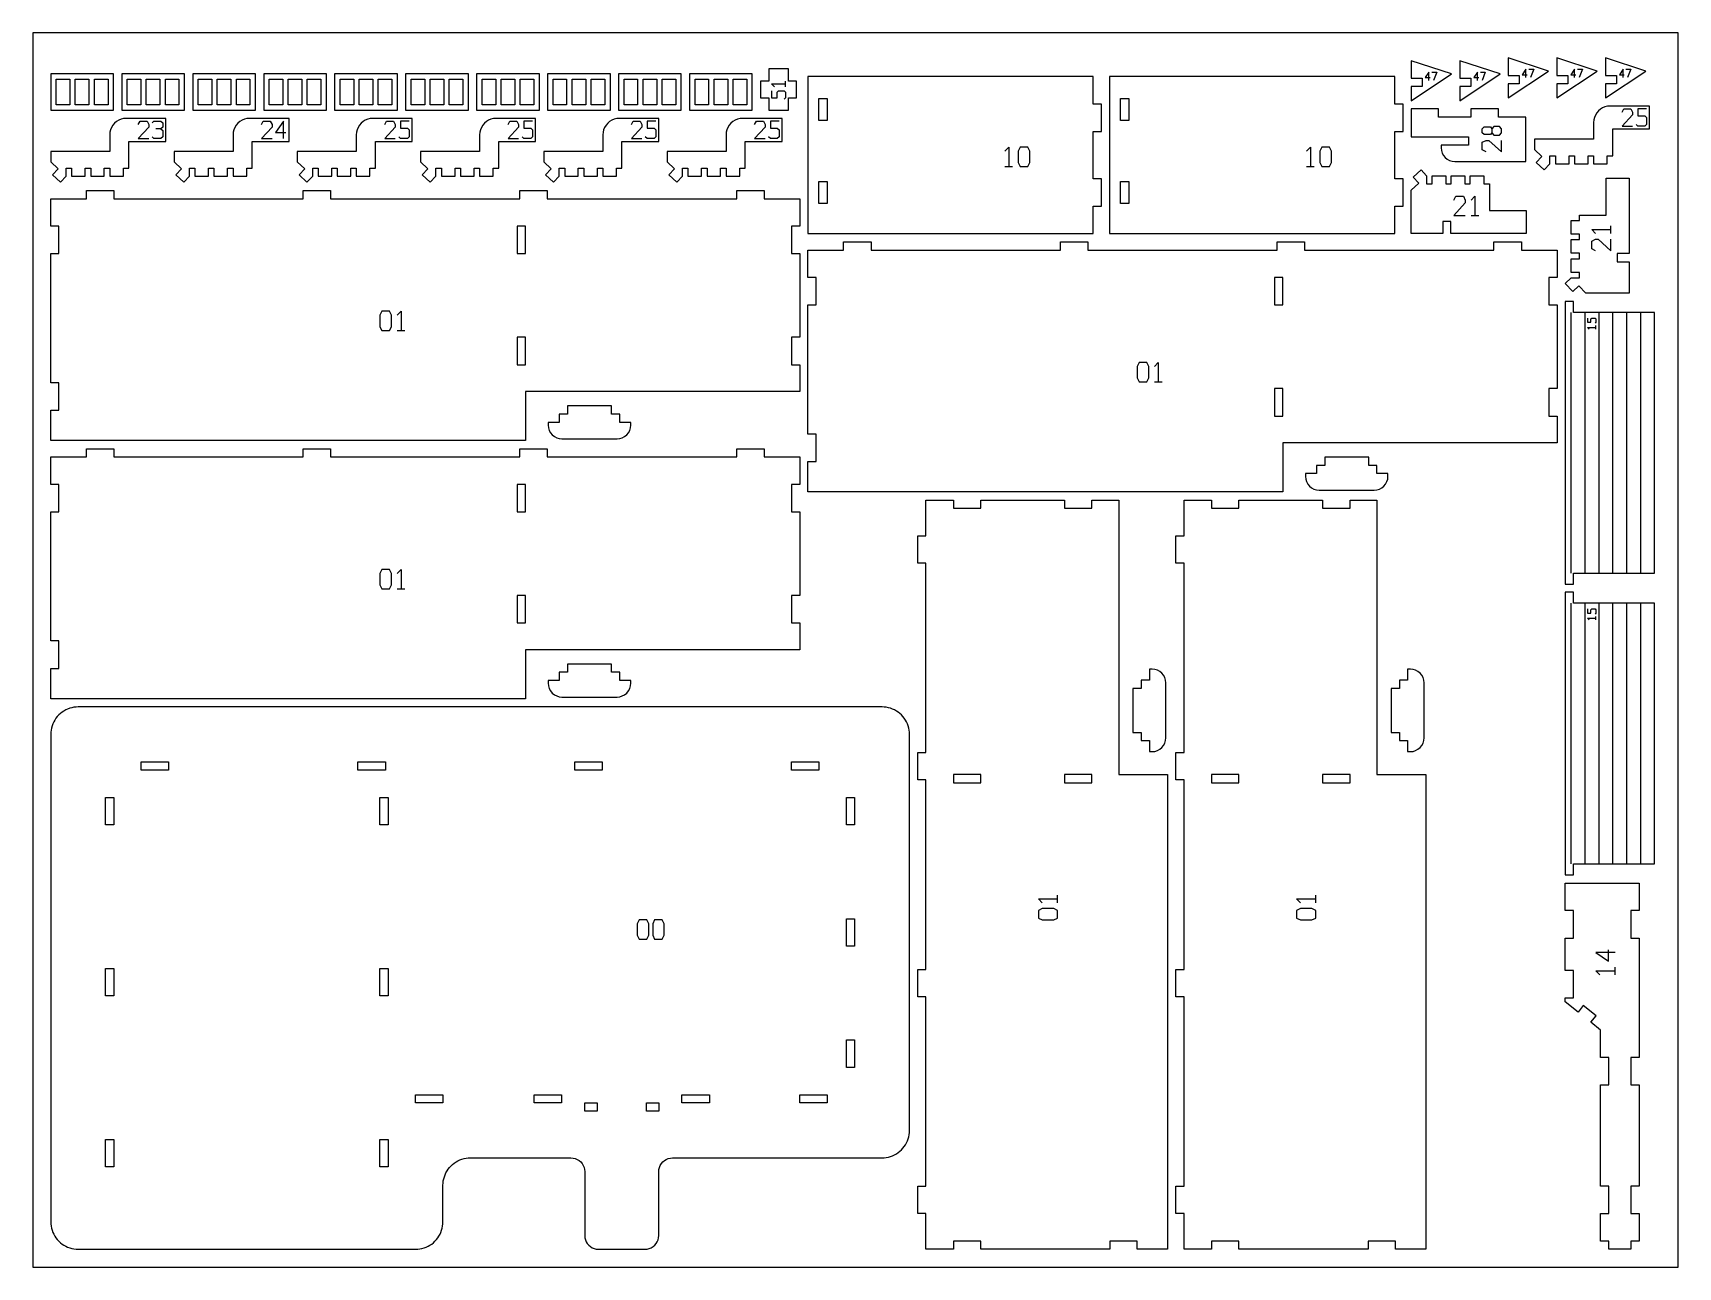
# Model space of a CAD drawing. Header units: millimetres. Extents: x 0 to 600, y 0 to 450.
import ezdxf

# ---------------------------------------------------------------- set-up
doc = ezdxf.new("R2010")
doc.units = ezdxf.units.MM
for name, color, linetype in [('CUT', 1, 'Continuous'), ('ENGRAVE', 5, 'Continuous'), ('SHEET', 8, 'Continuous')]:
    doc.layers.add(name, color=color, linetype=linetype)

msp = doc.modelspace()

# ---------------------------------------------------------------- linework, layer by layer
at = {"layer": 'CUT'}
for p, q in [((517.38, 435.05), (502.68, 439.86)), ((502.68, 439.86), (502.68, 433.44)), ((535.08, 435.05), (520.38, 439.86)), ((520.38, 439.86), (520.38, 433.44)), ((552.78, 436.1), (538.08, 440.9)), ((538.08, 440.9), (538.08, 434.48)), ((570.48, 436.1), (555.78, 440.9)), ((555.78, 440.9), (555.78, 434.48)), ((588.18, 436.1), (573.48, 440.9)), ((573.48, 440.9), (573.48, 434.48)), ((6.5, 435.12), (6.5, 421.83)), ((29.39, 435.12), (6.5, 435.12)), ((8.5, 423.83), (8.5, 433.12)), ((8.5, 433.12), (13.46, 433.12)), ((13.46, 433.12), (13.46, 423.83)), ((15.46, 423.83), (15.46, 433.12)), ((15.46, 433.12), (20.42, 433.12)), ((20.42, 433.12), (20.42, 423.83)), ((22.42, 423.83), (22.42, 433.12)), ((22.42, 433.12), (27.39, 433.12)), ((27.39, 433.12), (27.39, 423.83)), ((29.39, 421.83), (29.39, 435.12)), ((32.39, 435.12), (32.39, 421.83)), ((55.27, 435.12), (32.39, 435.12)), ((34.39, 423.83), (34.39, 433.12)), ((34.39, 433.12), (39.35, 433.12)), ((39.35, 433.12), (39.35, 423.83)), ((41.35, 423.83), (41.35, 433.12)), ((41.35, 433.12), (46.31, 433.12)), ((46.31, 433.12), (46.31, 423.83)), ((48.31, 423.83), (48.31, 433.12)), ((48.31, 433.12), (53.27, 433.12)), ((53.27, 433.12), (53.27, 423.83)), ((55.27, 421.83), (55.27, 435.12)), ((58.27, 435.12), (58.27, 421.83)), ((81.16, 435.12), (58.27, 435.12)), ((60.27, 423.83), (60.27, 433.12)), ((60.27, 433.12), (65.23, 433.12)), ((65.23, 433.12), (65.23, 423.83)), ((67.23, 423.83), (67.23, 433.12)), ((67.23, 433.12), (72.2, 433.12)), ((72.2, 433.12), (72.2, 423.83)), ((74.2, 423.83), (74.2, 433.12)), ((74.2, 433.12), (79.16, 433.12)), ((79.16, 433.12), (79.16, 423.83)), ((81.16, 421.83), (81.16, 435.12)), ((84.16, 435.12), (84.16, 421.83)), ((107.04, 435.12), (84.16, 435.12)), ((86.16, 423.83), (86.16, 433.12)), ((86.16, 433.12), (91.12, 433.12)), ((91.12, 433.12), (91.12, 423.83)), ((93.12, 423.83), (93.12, 433.12)), ((93.12, 433.12), (98.08, 433.12)), ((98.08, 433.12), (98.08, 423.83)), ((100.08, 423.83), (100.08, 433.12)), ((100.08, 433.12), (105.04, 433.12)), ((105.04, 433.12), (105.04, 423.83)), ((107.04, 421.83), (107.04, 435.12)), ((110.04, 435.12), (110.04, 421.83)), ((132.93, 435.12), (110.04, 435.12)), ((112.04, 423.83), (112.04, 433.12)), ((112.04, 433.12), (117, 433.12)), ((117, 433.12), (117, 423.83)), ((119.01, 423.83), (119.01, 433.12)), ((119.01, 433.12), (123.97, 433.12)), ((123.97, 433.12), (123.97, 423.83)), ((125.97, 423.83), (125.97, 433.12)), ((125.97, 433.12), (130.93, 433.12)), ((130.93, 433.12), (130.93, 423.83)), ((132.93, 421.83), (132.93, 435.12)), ((135.93, 435.12), (135.93, 421.83)), ((158.81, 435.12), (135.93, 435.12)), ((137.93, 423.83), (137.93, 433.12)), ((137.93, 433.12), (142.89, 433.12)), ((142.89, 433.12), (142.89, 423.83)), ((144.89, 423.83), (144.89, 433.12)), ((144.89, 433.12), (149.85, 433.12)), ((149.85, 433.12), (149.85, 423.83)), ((151.85, 423.83), (151.85, 433.12)), ((151.85, 433.12), (156.81, 433.12)), ((156.81, 433.12), (156.81, 423.83)), ((158.81, 421.83), (158.81, 435.12)), ((161.81, 435.12), (161.81, 421.83)), ((184.7, 435.12), (161.81, 435.12)), ((163.82, 423.83), (163.82, 433.12)), ((163.82, 433.12), (168.78, 433.12)), ((168.78, 433.12), (168.78, 423.83)), ((170.78, 423.83), (170.78, 433.12)), ((170.78, 433.12), (175.74, 433.12)), ((175.74, 433.12), (175.74, 423.83)), ((177.74, 423.83), (177.74, 433.12)), ((177.74, 433.12), (182.7, 433.12)), ((182.7, 433.12), (182.7, 423.83)), ((184.7, 421.83), (184.7, 435.12)), ((187.7, 435.12), (187.7, 421.83)), ((210.59, 435.12), (187.7, 435.12)), ((189.7, 423.83), (189.7, 433.12)), ((189.7, 433.12), (194.66, 433.12)), ((194.66, 433.12), (194.66, 423.83)), ((196.66, 423.83), (196.66, 433.12)), ((196.66, 433.12), (201.62, 433.12)), ((201.62, 433.12), (201.62, 423.83)), ((203.62, 423.83), (203.62, 433.12)), ((203.62, 433.12), (208.59, 433.12)), ((208.59, 433.12), (208.59, 423.83)), ((210.59, 421.83), (210.59, 435.12)), ((213.59, 435.12), (213.59, 421.83)), ((236.47, 435.12), (213.59, 435.12)), ((215.59, 423.83), (215.59, 433.12)), ((215.59, 433.12), (220.55, 433.12)), ((220.55, 433.12), (220.55, 423.83)), ((222.55, 423.83), (222.55, 433.12)), ((222.55, 433.12), (227.51, 433.12)), ((227.51, 433.12), (227.51, 423.83)), ((229.51, 423.83), (229.51, 433.12)), ((229.51, 433.12), (234.47, 433.12)), ((234.47, 433.12), (234.47, 423.83)), ((236.47, 421.83), (236.47, 435.12)), ((239.47, 435.12), (239.47, 421.83)), ((262.36, 435.12), (239.47, 435.12)), ((241.47, 423.83), (241.47, 433.12)), ((241.47, 433.12), (246.43, 433.12)), ((246.43, 433.12), (246.43, 423.83)), ((248.43, 423.83), (248.43, 433.12)), ((248.43, 433.12), (253.4, 433.12)), ((253.4, 433.12), (253.4, 423.83)), ((255.4, 423.83), (255.4, 433.12)), ((255.4, 433.12), (260.36, 433.12)), ((260.36, 433.12), (260.36, 423.83)), ((262.36, 421.83), (262.36, 435.12)), ((265.36, 432.38), (265.36, 426.37)), ((268.36, 432.38), (265.36, 432.38)), ((268.36, 436.92), (268.36, 432.38)), ((275.53, 436.92), (268.36, 436.92)), ((275.53, 432.38), (275.53, 436.92)), ((278.53, 432.38), (275.53, 432.38)), ((278.53, 426.37), (278.53, 432.38)), ((282.67, 434.07), (282.67, 376.82)), ((386.68, 434.07), (282.67, 434.07)), ((386.68, 424.07), (386.68, 434.07)), ((392.68, 434.07), (392.68, 376.82)), ((496.68, 434.07), (392.68, 434.07)), ((496.68, 424.07), (496.68, 434.07)), ((502.68, 425.29), (517.38, 435.05)), ((502.68, 433.44), (506.68, 433.44)), ((506.68, 433.44), (506.68, 430.44)), ((520.38, 425.29), (535.08, 435.05)), ((520.38, 433.44), (524.38, 433.44)), ((524.38, 433.44), (524.38, 430.44)), ((538.08, 426.34), (552.78, 436.1)), ((538.08, 434.48), (542.08, 434.48)), ((542.08, 434.48), (542.08, 431.48)), ((555.78, 426.34), (570.48, 436.1)), ((555.78, 434.48), (559.78, 434.48)), ((559.78, 434.48), (559.78, 431.48)), ((573.48, 426.34), (588.18, 436.1)), ((573.48, 434.48), (577.48, 434.48)), ((577.48, 434.48), (577.48, 431.48)), ((265.36, 426.37), (268.36, 426.37)), ((268.36, 426.37), (268.36, 421.83)), ((275.53, 421.83), (275.53, 426.37)), ((275.53, 426.37), (278.53, 426.37)), ((286.62, 418.07), (286.62, 426.07)), ((286.62, 426.07), (289.62, 426.07)), ((289.62, 426.07), (289.62, 418.07)), ((396.63, 418.07), (396.63, 426.07)), ((396.63, 426.07), (399.63, 426.07)), ((399.63, 426.07), (399.63, 418.07)), ((502.68, 430.44), (502.68, 425.29)), ((506.68, 430.44), (502.68, 430.44)), ((520.38, 430.44), (520.38, 425.29)), ((524.38, 430.44), (520.38, 430.44)), ((538.08, 431.48), (538.08, 426.34)), ((542.08, 431.48), (538.08, 431.48)), ((555.78, 431.48), (555.78, 426.34)), ((559.78, 431.48), (555.78, 431.48)), ((573.48, 431.48), (573.48, 426.34)), ((577.48, 431.48), (573.48, 431.48)), ((6.5, 421.83), (29.39, 421.83)), ((13.46, 423.83), (8.5, 423.83)), ((20.42, 423.83), (15.46, 423.83)), ((27.39, 423.83), (22.42, 423.83)), ((32.39, 421.83), (55.27, 421.83)), ((39.35, 423.83), (34.39, 423.83)), ((46.31, 423.83), (41.35, 423.83)), ((53.27, 423.83), (48.31, 423.83)), ((58.27, 421.83), (81.16, 421.83)), ((65.23, 423.83), (60.27, 423.83)), ((72.2, 423.83), (67.23, 423.83)), ((79.16, 423.83), (74.2, 423.83)), ((84.16, 421.83), (107.04, 421.83)), ((91.12, 423.83), (86.16, 423.83)), ((98.08, 423.83), (93.12, 423.83)), ((105.04, 423.83), (100.08, 423.83)), ((110.04, 421.83), (132.93, 421.83)), ((117, 423.83), (112.04, 423.83)), ((123.97, 423.83), (119.01, 423.83)), ((130.93, 423.83), (125.97, 423.83)), ((135.93, 421.83), (158.81, 421.83)), ((142.89, 423.83), (137.93, 423.83)), ((149.85, 423.83), (144.89, 423.83)), ((156.81, 423.83), (151.85, 423.83)), ((161.81, 421.83), (184.7, 421.83)), ((168.78, 423.83), (163.82, 423.83)), ((175.74, 423.83), (170.78, 423.83)), ((182.7, 423.83), (177.74, 423.83)), ((187.7, 421.83), (210.59, 421.83)), ((194.66, 423.83), (189.7, 423.83)), ((201.62, 423.83), (196.66, 423.83)), ((208.59, 423.83), (203.62, 423.83)), ((213.59, 421.83), (236.47, 421.83)), ((220.55, 423.83), (215.59, 423.83)), ((227.51, 423.83), (222.55, 423.83)), ((234.47, 423.83), (229.51, 423.83)), ((239.47, 421.83), (262.36, 421.83)), ((246.43, 423.83), (241.47, 423.83)), ((253.4, 423.83), (248.43, 423.83)), ((260.36, 423.83), (255.4, 423.83)), ((268.36, 421.83), (275.53, 421.83)), ((389.68, 424.07), (386.68, 424.07)), ((389.68, 414.07), (389.68, 424.07)), ((499.68, 424.07), (496.68, 424.07)), ((499.68, 414.07), (499.68, 424.07)), ((512.68, 422.29), (502.68, 422.29)), ((502.68, 422.29), (502.68, 412.12)), ((512.68, 419.29), (512.68, 422.29)), ((534.47, 422.29), (524.47, 422.29)), ((524.47, 422.29), (524.47, 419.29)), ((534.47, 419.29), (534.47, 422.29)), ((569.83, 420.06), (569.47, 419.19)), ((570.32, 420.86), (569.83, 420.06)), ((570.94, 421.58), (570.32, 420.86)), ((571.65, 422.19), (570.94, 421.58)), ((572.45, 422.68), (571.65, 422.19)), ((573.32, 423.04), (572.45, 422.68)), ((574.24, 423.26), (573.32, 423.04)), ((575.18, 423.34), (574.24, 423.26)), ((589.59, 423.34), (575.18, 423.34)), ((589.59, 414.97), (589.59, 423.34)), ((28.33, 414.68), (28.11, 413.76)), ((28.69, 415.55), (28.33, 414.68)), ((29.19, 416.35), (28.69, 415.55)), ((29.8, 417.07), (29.19, 416.35)), ((30.51, 417.68), (29.8, 417.07)), ((31.32, 418.17), (30.51, 417.68)), ((32.19, 418.53), (31.32, 418.17)), ((33.1, 418.75), (32.19, 418.53)), ((34.04, 418.83), (33.1, 418.75)), ((48.46, 418.83), (34.04, 418.83)), ((48.46, 410.46), (48.46, 418.83)), ((73.29, 414.68), (73.07, 413.76)), ((73.65, 415.55), (73.29, 414.68)), ((74.14, 416.35), (73.65, 415.55)), ((74.75, 417.07), (74.14, 416.35)), ((75.47, 417.68), (74.75, 417.07)), ((76.27, 418.17), (75.47, 417.68)), ((77.14, 418.53), (76.27, 418.17)), ((78.06, 418.75), (77.14, 418.53)), ((79, 418.83), (78.06, 418.75)), ((93.41, 418.83), (79, 418.83)), ((93.41, 410.46), (93.41, 418.83)), ((118.24, 414.68), (118.02, 413.76)), ((118.6, 415.55), (118.24, 414.68)), ((119.1, 416.35), (118.6, 415.55)), ((119.71, 417.07), (119.1, 416.35)), ((120.42, 417.68), (119.71, 417.07)), ((121.23, 418.17), (120.42, 417.68)), ((122.1, 418.53), (121.23, 418.17)), ((123.01, 418.75), (122.1, 418.53)), ((123.95, 418.83), (123.01, 418.75)), ((138.37, 418.83), (123.95, 418.83)), ((138.37, 410.46), (138.37, 418.83)), ((163.2, 414.68), (162.98, 413.76)), ((163.56, 415.55), (163.2, 414.68)), ((164.05, 416.35), (163.56, 415.55)), ((164.66, 417.07), (164.05, 416.35)), ((165.38, 417.68), (164.66, 417.07)), ((166.18, 418.17), (165.38, 417.68)), ((167.05, 418.53), (166.18, 418.17)), ((167.97, 418.75), (167.05, 418.53)), ((168.91, 418.83), (167.97, 418.75)), ((183.32, 418.83), (168.91, 418.83)), ((183.32, 410.46), (183.32, 418.83)), ((208.15, 414.68), (207.93, 413.76)), ((208.51, 415.55), (208.15, 414.68)), ((209.01, 416.35), (208.51, 415.55)), ((209.62, 417.07), (209.01, 416.35)), ((210.33, 417.68), (209.62, 417.07)), ((211.14, 418.17), (210.33, 417.68)), ((212.01, 418.53), (211.14, 418.17)), ((212.92, 418.75), (212.01, 418.53)), ((213.86, 418.83), (212.92, 418.75)), ((228.28, 418.83), (213.86, 418.83)), ((228.28, 410.46), (228.28, 418.83)), ((253.11, 414.68), (252.89, 413.76)), ((253.47, 415.55), (253.11, 414.68)), ((253.96, 416.35), (253.47, 415.55)), ((254.57, 417.07), (253.96, 416.35)), ((255.29, 417.68), (254.57, 417.07)), ((256.09, 418.17), (255.29, 417.68)), ((256.96, 418.53), (256.09, 418.17)), ((257.88, 418.75), (256.96, 418.53)), ((258.82, 418.83), (257.88, 418.75)), ((273.23, 418.83), (258.82, 418.83)), ((273.23, 410.46), (273.23, 418.83)), ((289.62, 418.07), (286.62, 418.07)), ((386.68, 396.83), (386.68, 414.07)), ((386.68, 414.07), (389.68, 414.07)), ((399.63, 418.07), (396.63, 418.07)), ((496.68, 396.83), (496.68, 414.07)), ((496.68, 414.07), (499.68, 414.07)), ((524.47, 419.29), (512.68, 419.29)), ((544.47, 419.29), (534.47, 419.29)), ((544.47, 403.12), (544.47, 419.29)), ((569.25, 418.28), (569.18, 417.34)), ((569.18, 417.34), (569.18, 411.22)), ((569.47, 419.19), (569.25, 418.28)), ((576.14, 414.97), (589.59, 414.97)), ((576.14, 405.22), (576.14, 414.97)), ((28.11, 413.76), (28.04, 412.83)), ((28.04, 412.83), (28.04, 406.71)), ((35, 400.71), (35, 410.46)), ((35, 410.46), (48.46, 410.46)), ((73.07, 413.76), (73, 412.83)), ((73, 412.83), (73, 406.71)), ((79.96, 410.46), (93.41, 410.46)), ((79.96, 400.71), (79.96, 410.46)), ((118.02, 413.76), (117.95, 412.83)), ((117.95, 412.83), (117.95, 406.71)), ((124.91, 410.46), (138.37, 410.46)), ((124.91, 400.71), (124.91, 410.46)), ((162.98, 413.76), (162.91, 412.83)), ((162.91, 412.83), (162.91, 406.71)), ((169.87, 410.46), (183.32, 410.46)), ((169.87, 400.71), (169.87, 410.46)), ((207.93, 413.76), (207.86, 412.83)), ((207.86, 412.83), (207.86, 406.71)), ((214.82, 410.46), (228.28, 410.46)), ((214.82, 400.71), (214.82, 410.46)), ((252.89, 413.76), (252.82, 412.83)), ((252.82, 412.83), (252.82, 406.71)), ((259.78, 410.46), (273.23, 410.46)), ((259.78, 400.71), (259.78, 410.46)), ((502.68, 412.12), (523.58, 412.12)), ((523.58, 409.12), (513.57, 409.12)), ((513.57, 409.12), (513.57, 408.12)), ((513.57, 408.12), (513.67, 407.14)), ((523.58, 412.12), (523.58, 409.12)), ((569.18, 411.22), (547.64, 411.22)), ((547.64, 411.22), (547.64, 407.54)), ((6.5, 406.71), (6.5, 403.02)), ((28.04, 406.71), (6.5, 406.71)), ((6.5, 403.02), (9.21, 400.46)), ((73, 406.71), (51.46, 406.71)), ((51.46, 406.71), (51.46, 403.02)), ((51.46, 403.02), (54.17, 400.46)), ((117.95, 406.71), (96.41, 406.71)), ((96.41, 406.71), (96.41, 403.02)), ((96.41, 403.02), (99.12, 400.46)), ((162.91, 406.71), (141.37, 406.71)), ((141.37, 406.71), (141.37, 403.02)), ((141.37, 403.02), (144.08, 400.46)), ((207.86, 406.71), (186.32, 406.71)), ((186.32, 406.71), (186.32, 403.02)), ((186.32, 403.02), (189.03, 400.46)), ((252.82, 406.71), (231.28, 406.71)), ((231.28, 406.71), (231.28, 403.02)), ((231.28, 403.02), (233.99, 400.46)), ((513.67, 407.14), (513.95, 406.21)), ((513.95, 406.21), (514.42, 405.34)), ((514.42, 405.34), (515.04, 404.58)), ((515.04, 404.58), (515.8, 403.96)), ((515.8, 403.96), (516.66, 403.5)), ((516.66, 403.5), (517.6, 403.21)), ((517.6, 403.21), (518.58, 403.12)), ((518.58, 403.12), (544.47, 403.12)), ((547.64, 407.54), (550.35, 404.97)), ((550.35, 404.97), (548.29, 402.79)), ((548.29, 402.79), (551.19, 400.04)), ((551.19, 400.04), (553.25, 402.22)), ((553.25, 402.22), (553.25, 405.22)), ((553.25, 405.22), (555.25, 405.22)), ((555.25, 405.22), (555.25, 402.22)), ((555.25, 402.22), (560.22, 402.22)), ((560.22, 402.22), (560.22, 405.22)), ((560.22, 405.22), (562.22, 405.22)), ((562.22, 405.22), (562.22, 402.22)), ((562.22, 402.22), (567.18, 402.22)), ((567.18, 405.22), (569.18, 405.22)), ((567.18, 402.22), (567.18, 405.22)), ((569.18, 405.22), (569.18, 402.22)), ((569.18, 402.22), (574.14, 402.22)), ((574.14, 405.22), (576.14, 405.22)), ((574.14, 402.22), (574.14, 405.22)), ((9.21, 400.46), (7.15, 398.28)), ((7.15, 398.28), (10.05, 395.53)), ((10.05, 395.53), (12.12, 397.71)), ((12.12, 397.71), (12.12, 400.71)), ((12.12, 400.71), (14.12, 400.71)), ((14.12, 400.71), (14.12, 397.71)), ((14.12, 397.71), (19.08, 397.71)), ((19.08, 397.71), (19.08, 400.71)), ((19.08, 400.71), (21.08, 400.71)), ((21.08, 400.71), (21.08, 397.71)), ((21.08, 397.71), (26.04, 397.71)), ((26.04, 397.71), (26.04, 400.71)), ((26.04, 400.71), (28.04, 400.71)), ((28.04, 400.71), (28.04, 397.71)), ((28.04, 397.71), (33, 397.71)), ((33, 397.71), (33, 400.71)), ((33, 400.71), (35, 400.71)), ((54.17, 400.46), (52.1, 398.28)), ((52.1, 398.28), (55.01, 395.53)), ((55.01, 395.53), (57.07, 397.71)), ((57.07, 400.71), (59.07, 400.71)), ((57.07, 397.71), (57.07, 400.71)), ((59.07, 400.71), (59.07, 397.71)), ((59.07, 397.71), (64.03, 397.71)), ((64.03, 397.71), (64.03, 400.71)), ((64.03, 400.71), (66.03, 400.71)), ((66.03, 400.71), (66.03, 397.71)), ((66.03, 397.71), (71, 397.71)), ((71, 400.71), (73, 400.71)), ((71, 397.71), (71, 400.71)), ((73, 400.71), (73, 397.71)), ((73, 397.71), (77.96, 397.71)), ((77.96, 400.71), (79.96, 400.71)), ((77.96, 397.71), (77.96, 400.71)), ((99.12, 400.46), (97.06, 398.28)), ((97.06, 398.28), (99.96, 395.53)), ((99.96, 395.53), (102.03, 397.71)), ((102.03, 397.71), (102.03, 400.71)), ((102.03, 400.71), (104.03, 400.71)), ((104.03, 400.71), (104.03, 397.71)), ((104.03, 397.71), (108.99, 397.71)), ((108.99, 397.71), (108.99, 400.71)), ((108.99, 400.71), (110.99, 400.71)), ((110.99, 400.71), (110.99, 397.71)), ((110.99, 397.71), (115.95, 397.71)), ((115.95, 400.71), (117.95, 400.71)), ((115.95, 397.71), (115.95, 400.71)), ((117.95, 400.71), (117.95, 397.71)), ((117.95, 397.71), (122.91, 397.71)), ((122.91, 400.71), (124.91, 400.71)), ((122.91, 397.71), (122.91, 400.71)), ((144.08, 400.46), (142.01, 398.28)), ((142.01, 398.28), (144.92, 395.53)), ((144.92, 395.53), (146.98, 397.71)), ((146.98, 397.71), (146.98, 400.71)), ((146.98, 400.71), (148.98, 400.71)), ((148.98, 400.71), (148.98, 397.71)), ((148.98, 397.71), (153.94, 397.71)), ((153.94, 397.71), (153.94, 400.71)), ((153.94, 400.71), (155.94, 400.71)), ((155.94, 400.71), (155.94, 397.71)), ((155.94, 397.71), (160.91, 397.71)), ((160.91, 400.71), (162.91, 400.71)), ((160.91, 397.71), (160.91, 400.71)), ((162.91, 400.71), (162.91, 397.71)), ((162.91, 397.71), (167.87, 397.71)), ((167.87, 400.71), (169.87, 400.71)), ((167.87, 397.71), (167.87, 400.71)), ((189.03, 400.46), (186.97, 398.28)), ((186.97, 398.28), (189.88, 395.53)), ((189.88, 395.53), (191.94, 397.71)), ((191.94, 397.71), (191.94, 400.71)), ((191.94, 400.71), (193.94, 400.71)), ((193.94, 400.71), (193.94, 397.71)), ((193.94, 397.71), (198.9, 397.71)), ((198.9, 397.71), (198.9, 400.71)), ((198.9, 400.71), (200.9, 400.71)), ((200.9, 400.71), (200.9, 397.71)), ((200.9, 397.71), (205.86, 397.71)), ((205.86, 400.71), (207.86, 400.71)), ((205.86, 397.71), (205.86, 400.71)), ((207.86, 400.71), (207.86, 397.71)), ((207.86, 397.71), (212.82, 397.71)), ((212.82, 400.71), (214.82, 400.71)), ((212.82, 397.71), (212.82, 400.71)), ((233.99, 400.46), (231.92, 398.28)), ((231.92, 398.28), (234.83, 395.53)), ((234.83, 395.53), (236.89, 397.71)), ((236.89, 397.71), (236.89, 400.71)), ((236.89, 400.71), (238.89, 400.71)), ((238.89, 400.71), (238.89, 397.71)), ((238.89, 397.71), (243.85, 397.71)), ((243.85, 397.71), (243.85, 400.71)), ((243.85, 400.71), (245.85, 400.71)), ((245.85, 400.71), (245.85, 397.71)), ((245.85, 397.71), (250.82, 397.71)), ((250.82, 400.71), (252.82, 400.71)), ((250.82, 397.71), (250.82, 400.71)), ((252.82, 400.71), (252.82, 397.71)), ((252.82, 397.71), (257.78, 397.71)), ((257.78, 400.71), (259.78, 400.71)), ((257.78, 397.71), (257.78, 400.71)), ((389.68, 396.83), (386.68, 396.83)), ((389.68, 386.82), (389.68, 396.83)), ((499.68, 396.83), (496.68, 396.83)), ((499.68, 386.82), (499.68, 396.83)), ((503.33, 397.37), (506.24, 400.12)), ((505.39, 395.19), (503.33, 397.37)), ((506.24, 400.12), (508.3, 397.94)), ((508.3, 397.94), (508.3, 394.94)), ((510.3, 394.94), (510.3, 397.94)), ((510.3, 397.94), (515.26, 397.94)), ((515.26, 397.94), (515.26, 394.94)), ((517.26, 394.94), (517.26, 397.94)), ((517.26, 397.94), (522.22, 397.94)), ((522.22, 397.94), (522.22, 394.94)), ((524.22, 394.94), (524.22, 397.94)), ((524.22, 397.94), (529.18, 397.94)), ((529.18, 397.94), (529.18, 394.94)), ((573.77, 397.04), (582.14, 397.04)), ((573.77, 383.59), (573.77, 397.04)), ((582.14, 397.04), (582.14, 369.56)), ((19.5, 389.53), (19.5, 392.53)), ((19.5, 392.53), (29.5, 392.53)), ((29.5, 392.53), (29.5, 389.53)), ((98.56, 389.53), (98.56, 392.53)), ((98.56, 392.53), (108.56, 392.53)), ((108.56, 392.53), (108.56, 389.53)), ((177.61, 389.53), (177.61, 392.53)), ((177.61, 392.53), (187.61, 392.53)), ((187.61, 392.53), (187.61, 389.53)), ((256.67, 389.53), (256.67, 392.53)), ((256.67, 392.53), (266.67, 392.53)), ((266.67, 392.53), (266.67, 389.53)), ((286.62, 387.82), (286.62, 395.83)), ((286.62, 395.83), (289.62, 395.83)), ((289.62, 395.83), (289.62, 387.82)), ((396.63, 387.82), (396.63, 395.83)), ((396.63, 395.83), (399.63, 395.83)), ((399.63, 395.83), (399.63, 387.82)), ((502.68, 392.63), (505.39, 395.19)), ((502.68, 376.82), (502.68, 392.63)), ((508.3, 394.94), (510.3, 394.94)), ((515.26, 394.94), (517.26, 394.94)), ((522.22, 394.94), (524.22, 394.94)), ((529.18, 394.94), (531.18, 394.94)), ((531.18, 394.94), (531.18, 385.19)), ((6.5, 379.53), (6.5, 389.53)), ((6.5, 389.53), (19.5, 389.53)), ((29.5, 389.53), (98.56, 389.53)), ((108.56, 389.53), (177.61, 389.53)), ((187.61, 389.53), (256.67, 389.53)), ((266.67, 389.53), (279.67, 389.53)), ((279.67, 389.53), (279.67, 379.53)), ((289.62, 387.82), (286.62, 387.82)), ((386.68, 376.82), (386.68, 386.82)), ((386.68, 386.82), (389.68, 386.82)), ((399.63, 387.82), (396.63, 387.82)), ((496.68, 376.82), (496.68, 386.82)), ((496.68, 386.82), (499.68, 386.82)), ((531.18, 385.19), (544.64, 385.19)), ((544.64, 385.19), (544.64, 376.82)), ((9.5, 379.53), (6.5, 379.53)), ((9.5, 369.53), (9.5, 379.53)), ((176.62, 379.53), (176.62, 369.53)), ((179.62, 379.53), (176.62, 379.53)), ((179.62, 369.53), (179.62, 379.53)), ((276.67, 379.53), (276.67, 369.53)), ((279.67, 379.53), (276.67, 379.53)), ((514.16, 381.19), (514.16, 376.82)), ((517.16, 381.19), (514.16, 381.19)), ((517.16, 376.82), (517.16, 381.19)), ((561.02, 381.59), (564.02, 381.59)), ((561.02, 376.63), (561.02, 381.59)), ((564.02, 383.59), (573.77, 383.59)), ((564.02, 381.59), (564.02, 383.59)), ((282.67, 376.82), (386.68, 376.82)), ((295.67, 370.82), (295.67, 373.82)), ((295.67, 373.82), (305.67, 373.82)), ((305.67, 373.82), (305.67, 370.82)), ((374.73, 370.82), (374.73, 373.82)), ((374.73, 373.82), (384.73, 373.82)), ((384.73, 373.82), (384.73, 370.82)), ((392.68, 376.82), (496.68, 376.82)), ((453.78, 370.82), (453.78, 373.82)), ((453.78, 373.82), (463.78, 373.82)), ((463.78, 373.82), (463.78, 370.82)), ((514.16, 376.82), (502.68, 376.82)), ((544.64, 376.82), (517.16, 376.82)), ((532.84, 370.82), (532.84, 373.82)), ((532.84, 373.82), (542.84, 373.82)), ((542.84, 373.82), (542.84, 370.82)), ((564.02, 376.63), (561.02, 376.63)), ((561.02, 374.63), (564.02, 374.63)), ((561.02, 369.67), (561.02, 374.63)), ((564.02, 374.63), (564.02, 376.63)), ((6.5, 322.46), (6.5, 369.53)), ((6.5, 369.53), (9.5, 369.53)), ((176.62, 369.53), (179.62, 369.53)), ((276.67, 369.53), (279.67, 369.53)), ((279.67, 369.53), (279.67, 339.01)), ((282.67, 360.82), (282.67, 370.82)), ((282.67, 370.82), (295.67, 370.82)), ((305.67, 370.82), (374.73, 370.82)), ((384.73, 370.82), (453.78, 370.82)), ((463.78, 370.82), (532.84, 370.82)), ((542.84, 370.82), (555.84, 370.82)), ((555.84, 370.82), (555.84, 360.82)), ((564.02, 369.67), (561.02, 369.67)), ((561.02, 367.67), (564.02, 367.67)), ((561.02, 362.7), (561.02, 367.67)), ((564.02, 367.67), (564.02, 369.67)), ((582.14, 369.56), (577.77, 369.56)), ((577.77, 369.56), (577.77, 366.56)), ((577.77, 366.56), (582.14, 366.56)), ((582.14, 366.56), (582.14, 355.09)), ((285.67, 360.82), (282.67, 360.82)), ((285.67, 350.82), (285.67, 360.82)), ((452.79, 360.82), (452.79, 350.82)), ((455.79, 360.82), (452.79, 360.82)), ((455.79, 350.82), (455.79, 360.82)), ((552.84, 360.82), (552.84, 350.82)), ((555.84, 360.82), (552.84, 360.82)), ((558.84, 358.64), (561.02, 360.7)), ((564.02, 362.7), (561.02, 362.7)), ((561.02, 360.7), (564.02, 360.7)), ((564.02, 360.7), (564.02, 362.7)), ((561.59, 355.74), (558.84, 358.64)), ((563.77, 357.8), (561.59, 355.74)), ((566.33, 355.09), (563.77, 357.8)), ((582.14, 355.09), (566.33, 355.09)), ((282.67, 303.75), (282.67, 350.82)), ((282.67, 350.82), (285.67, 350.82)), ((452.79, 350.82), (455.79, 350.82)), ((552.84, 350.82), (555.84, 350.82)), ((555.84, 350.82), (555.84, 320.3)), ((558.84, 352.09), (558.84, 249.03)), ((561.84, 352.09), (558.84, 352.09)), ((560.84, 348.09), (560.84, 253.03)), ((561.84, 348.09), (561.84, 352.09)), ((591.42, 348.09), (561.84, 348.09)), ((565.94, 348.09), (565.94, 253.03)), ((571.04, 348.09), (571.04, 253.03)), ((576.13, 348.09), (576.13, 253.03)), ((581.23, 348.09), (581.23, 253.03)), ((586.33, 348.09), (586.33, 253.03)), ((591.42, 253.03), (591.42, 348.09)), ((176.62, 339.01), (176.62, 329.01)), ((179.62, 339.01), (176.62, 339.01)), ((179.62, 329.01), (179.62, 339.01)), ((276.67, 339.01), (276.67, 329.01)), ((279.67, 339.01), (276.67, 339.01)), ((176.62, 329.01), (179.62, 329.01)), ((276.67, 329.01), (279.67, 329.01)), ((279.67, 329.01), (279.67, 319.21)), ((9.5, 322.46), (6.5, 322.46)), ((9.5, 312.45), (9.5, 322.46)), ((179.62, 319.21), (179.62, 301.38)), ((279.67, 319.21), (179.62, 319.21)), ((452.79, 320.3), (452.79, 310.3)), ((455.79, 320.3), (452.79, 320.3)), ((455.79, 310.3), (455.79, 320.3)), ((552.84, 320.3), (552.84, 310.3)), ((555.84, 320.3), (552.84, 320.3)), ((6.5, 301.38), (6.5, 312.45)), ((6.5, 312.45), (9.5, 312.45)), ((194.96, 314.01), (194.96, 311.01)), ((211.02, 314.01), (194.96, 314.01)), ((211.02, 311.01), (211.02, 314.01)), ((187.95, 308.01), (187.95, 307.01)), ((191.95, 308.01), (187.95, 308.01)), ((187.95, 307.01), (188.05, 306.03)), ((188.05, 306.03), (188.33, 305.09)), ((191.95, 311.01), (191.95, 308.01)), ((194.96, 311.01), (191.95, 311.01)), ((214.02, 311.01), (211.02, 311.01)), ((214.02, 308.01), (214.02, 311.01)), ((218.02, 308.01), (214.02, 308.01)), ((217.64, 305.09), (217.92, 306.03)), ((217.92, 306.03), (218.02, 307.01)), ((218.02, 307.01), (218.02, 308.01)), ((452.79, 310.3), (455.79, 310.3)), ((552.84, 310.3), (555.84, 310.3)), ((555.84, 310.3), (555.84, 300.5)), ((179.62, 301.38), (6.5, 301.38)), ((188.33, 305.09), (188.8, 304.23)), ((188.8, 304.23), (189.42, 303.47)), ((189.42, 303.47), (190.18, 302.85)), ((190.18, 302.85), (191.04, 302.39)), ((191.04, 302.39), (191.98, 302.1)), ((191.98, 302.1), (192.95, 302.01)), ((192.95, 302.01), (213.02, 302.01)), ((213.02, 302.01), (214, 302.1)), ((214, 302.1), (214.93, 302.39)), ((214.93, 302.39), (215.8, 302.85)), ((215.8, 302.85), (216.56, 303.47)), ((216.56, 303.47), (217.18, 304.23)), ((217.18, 304.23), (217.64, 305.09)), ((285.67, 303.75), (282.67, 303.75)), ((285.67, 293.75), (285.67, 303.75)), ((455.79, 300.5), (455.79, 282.67)), ((555.84, 300.5), (455.79, 300.5)), ((6.5, 285.38), (6.5, 295.38)), ((6.5, 295.38), (19.5, 295.38)), ((19.5, 295.38), (19.5, 298.38)), ((19.5, 298.38), (29.5, 298.38)), ((29.5, 298.38), (29.5, 295.38)), ((29.5, 295.38), (98.56, 295.38)), ((98.56, 295.38), (98.56, 298.38)), ((98.56, 298.38), (108.56, 298.38)), ((108.56, 298.38), (108.56, 295.38)), ((108.56, 295.38), (177.61, 295.38)), ((177.61, 295.38), (177.61, 298.38)), ((177.61, 298.38), (187.61, 298.38)), ((187.61, 298.38), (187.61, 295.38)), ((187.61, 295.38), (256.67, 295.38)), ((256.67, 295.38), (256.67, 298.38)), ((256.67, 298.38), (266.67, 298.38)), ((266.67, 298.38), (266.67, 295.38)), ((266.67, 295.38), (279.67, 295.38)), ((279.67, 295.38), (279.67, 285.38)), ((471.13, 295.3), (471.13, 292.3)), ((487.19, 295.3), (471.13, 295.3)), ((487.19, 292.3), (487.19, 295.3)), ((282.67, 282.67), (282.67, 293.75)), ((282.67, 293.75), (285.67, 293.75)), ((464.12, 289.3), (464.12, 288.3)), ((468.13, 289.3), (464.12, 289.3)), ((464.12, 288.3), (464.22, 287.32)), ((468.13, 292.3), (468.13, 289.3)), ((471.13, 292.3), (468.13, 292.3)), ((490.19, 292.3), (487.19, 292.3)), ((490.19, 289.3), (490.19, 292.3)), ((494.19, 289.3), (490.19, 289.3)), ((494.1, 287.32), (494.19, 288.3)), ((494.19, 288.3), (494.19, 289.3)), ((9.5, 285.38), (6.5, 285.38)), ((9.5, 275.38), (9.5, 285.38)), ((176.62, 285.38), (176.62, 275.38)), ((179.62, 285.38), (176.62, 285.38)), ((179.62, 275.38), (179.62, 285.38)), ((276.67, 285.38), (276.67, 275.38)), ((279.67, 285.38), (276.67, 285.38)), ((455.79, 282.67), (282.67, 282.67)), ((464.22, 287.32), (464.51, 286.39)), ((464.51, 286.39), (464.97, 285.52)), ((464.97, 285.52), (465.59, 284.76)), ((465.59, 284.76), (466.35, 284.14)), ((466.35, 284.14), (467.21, 283.68)), ((467.21, 283.68), (468.15, 283.39)), ((468.15, 283.39), (469.13, 283.3)), ((469.13, 283.3), (489.19, 283.3)), ((489.19, 283.3), (490.17, 283.39)), ((490.17, 283.39), (491.1, 283.68)), ((491.1, 283.68), (491.97, 284.14)), ((491.97, 284.14), (492.73, 284.76)), ((492.73, 284.76), (493.35, 285.52)), ((493.35, 285.52), (493.81, 286.39)), ((493.81, 286.39), (494.1, 287.32)), ((325.68, 279.67), (335.68, 279.67)), ((325.68, 266.67), (325.68, 279.67)), ((335.68, 279.67), (335.68, 276.67)), ((335.68, 276.67), (345.68, 276.67)), ((345.68, 279.67), (376.2, 279.67)), ((345.68, 276.67), (345.68, 279.67)), ((376.2, 279.67), (376.2, 276.67)), ((376.2, 276.67), (386.2, 276.67)), ((386.2, 279.67), (396, 279.67)), ((386.2, 276.67), (386.2, 279.67)), ((396, 279.67), (396, 179.62)), ((419.83, 279.67), (429.83, 279.67)), ((419.83, 266.67), (419.83, 279.67)), ((429.83, 279.67), (429.83, 276.67)), ((429.83, 276.67), (439.83, 276.67)), ((439.83, 279.67), (470.35, 279.67)), ((439.83, 276.67), (439.83, 279.67)), ((470.35, 279.67), (470.35, 276.67)), ((470.35, 276.67), (480.35, 276.67)), ((480.35, 279.67), (490.15, 279.67)), ((480.35, 276.67), (480.35, 279.67)), ((490.15, 279.67), (490.15, 179.62)), ((6.5, 228.3), (6.5, 275.38)), ((6.5, 275.38), (9.5, 275.38)), ((176.62, 275.38), (179.62, 275.38)), ((276.67, 275.38), (279.67, 275.38)), ((279.67, 275.38), (279.67, 244.86)), ((322.68, 266.67), (325.68, 266.67)), ((322.68, 256.67), (322.68, 266.67)), ((416.83, 266.67), (419.83, 266.67)), ((416.83, 256.67), (416.83, 266.67)), ((325.68, 256.67), (322.68, 256.67)), ((325.68, 187.61), (325.68, 256.67)), ((419.83, 256.67), (416.83, 256.67)), ((419.83, 187.61), (419.83, 256.67)), ((561.84, 249.03), (561.84, 253.03)), ((561.84, 253.03), (591.42, 253.03)), ((558.84, 249.03), (561.84, 249.03)), ((558.84, 246.03), (558.84, 142.98)), ((561.84, 246.03), (558.84, 246.03)), ((561.84, 242.03), (561.84, 246.03)), ((176.62, 244.86), (176.62, 234.85)), ((179.62, 244.86), (176.62, 244.86)), ((179.62, 234.85), (179.62, 244.86)), ((276.67, 244.86), (276.67, 234.85)), ((279.67, 244.86), (276.67, 244.86)), ((560.84, 242.03), (560.84, 146.98)), ((591.42, 242.03), (561.84, 242.03)), ((565.94, 242.03), (565.94, 146.98)), ((571.04, 242.03), (571.04, 146.98)), ((576.13, 242.03), (576.13, 146.98)), ((581.23, 242.03), (581.23, 146.98)), ((586.33, 242.03), (586.33, 146.98)), ((591.42, 146.98), (591.42, 242.03)), ((176.62, 234.85), (179.62, 234.85)), ((276.67, 234.85), (279.67, 234.85)), ((279.67, 234.85), (279.67, 225.06)), ((9.5, 228.3), (6.5, 228.3)), ((9.5, 218.3), (9.5, 228.3)), ((179.62, 225.06), (179.62, 207.23)), ((279.67, 225.06), (179.62, 225.06)), ((6.5, 207.23), (6.5, 218.3)), ((6.5, 218.3), (9.5, 218.3)), ((191.95, 216.86), (191.95, 213.86)), ((194.96, 216.86), (191.95, 216.86)), ((194.96, 219.86), (194.96, 216.86)), ((211.02, 219.86), (194.96, 219.86)), ((211.02, 216.86), (211.02, 219.86)), ((214.02, 216.86), (211.02, 216.86)), ((214.02, 213.86), (214.02, 216.86)), ((408.2, 218.02), (407.2, 218.02)), ((407.2, 218.02), (407.2, 214.02)), ((409.18, 217.92), (408.2, 218.02)), ((410.12, 217.64), (409.18, 217.92)), ((410.98, 217.18), (410.12, 217.64)), ((411.74, 216.56), (410.98, 217.18)), ((412.36, 215.8), (411.74, 216.56)), ((502.35, 218.02), (501.35, 218.02)), ((501.35, 218.02), (501.35, 214.02)), ((503.33, 217.92), (502.35, 218.02)), ((504.27, 217.64), (503.33, 217.92)), ((505.13, 217.18), (504.27, 217.64)), ((505.89, 216.56), (505.13, 217.18)), ((506.51, 215.8), (505.89, 216.56)), ((187.95, 213.86), (187.95, 212.86)), ((191.95, 213.86), (187.95, 213.86)), ((187.95, 212.86), (188.05, 211.88)), ((188.05, 211.88), (188.33, 210.94)), ((188.33, 210.94), (188.8, 210.08)), ((188.8, 210.08), (189.42, 209.32)), ((218.02, 213.86), (214.02, 213.86)), ((216.56, 209.32), (217.18, 210.08)), ((217.18, 210.08), (217.64, 210.94)), ((217.64, 210.94), (217.92, 211.88)), ((217.92, 211.88), (218.02, 212.86)), ((218.02, 212.86), (218.02, 213.86)), ((404.2, 211.02), (401.2, 211.02)), ((401.2, 211.02), (401.2, 194.96)), ((407.2, 214.02), (404.2, 214.02)), ((404.2, 214.02), (404.2, 211.02)), ((412.82, 214.93), (412.36, 215.8)), ((413.11, 214), (412.82, 214.93)), ((413.2, 213.02), (413.11, 214)), ((413.2, 192.95), (413.2, 213.02)), ((498.35, 211.02), (495.35, 211.02)), ((495.35, 211.02), (495.35, 194.96)), ((501.35, 214.02), (498.35, 214.02)), ((498.35, 214.02), (498.35, 211.02)), ((506.97, 214.93), (506.51, 215.8)), ((507.26, 214), (506.97, 214.93)), ((507.35, 213.02), (507.26, 214)), ((507.35, 192.95), (507.35, 213.02)), ((179.62, 207.23), (6.5, 207.23)), ((14.94, 204.11), (14.17, 203.95)), ((15.72, 204.2), (14.94, 204.11)), ((16.5, 204.23), (15.72, 204.2)), ((309.68, 204.23), (16.5, 204.23)), ((189.42, 209.32), (190.18, 208.7)), ((190.18, 208.7), (191.04, 208.24)), ((191.04, 208.24), (191.98, 207.95)), ((191.98, 207.95), (192.95, 207.86)), ((192.95, 207.86), (213.02, 207.86)), ((213.02, 207.86), (214, 207.95)), ((214, 207.95), (214.93, 208.24)), ((214.93, 208.24), (215.8, 208.7)), ((215.8, 208.7), (216.56, 209.32)), ((310.46, 204.16), (309.68, 204.23)), ((311.24, 204.11), (310.46, 204.16)), ((312.01, 203.95), (311.24, 204.11)), ((7.26, 198.05), (6.99, 197.32)), ((7.59, 198.77), (7.26, 198.05)), ((7.97, 199.45), (7.59, 198.77)), ((8.41, 200.11), (7.97, 199.45)), ((8.9, 200.72), (8.41, 200.11)), ((9.43, 201.3), (8.9, 200.72)), ((10.01, 201.83), (9.43, 201.3)), ((10.62, 202.32), (10.01, 201.83)), ((11.28, 202.75), (10.62, 202.32)), ((11.96, 203.14), (11.28, 202.75)), ((12.67, 203.47), (11.96, 203.14)), ((13.41, 203.74), (12.67, 203.47)), ((14.17, 203.95), (13.41, 203.74)), ((312.77, 203.74), (312.01, 203.95)), ((313.5, 203.47), (312.77, 203.74)), ((314.22, 203.14), (313.5, 203.47)), ((314.9, 202.75), (314.22, 203.14)), ((315.56, 202.32), (314.9, 202.75)), ((316.17, 201.83), (315.56, 202.32)), ((316.75, 201.3), (316.17, 201.83)), ((317.28, 200.72), (316.75, 201.3)), ((317.77, 200.11), (317.28, 200.72)), ((318.2, 199.45), (317.77, 200.11)), ((318.59, 198.77), (318.2, 199.45)), ((318.92, 198.05), (318.59, 198.77)), ((319.19, 197.32), (318.92, 198.05)), ((6.53, 195.01), (6.5, 194.23)), ((6.5, 194.23), (6.5, 16.5)), ((6.62, 195.79), (6.53, 195.01)), ((6.78, 196.56), (6.62, 195.79)), ((6.99, 197.32), (6.78, 196.56)), ((319.4, 196.56), (319.19, 197.32)), ((319.56, 195.79), (319.4, 196.56)), ((319.65, 195.01), (319.56, 195.79)), ((319.68, 194.23), (319.65, 195.01)), ((319.68, 49.83), (319.68, 194.23)), ((401.2, 194.96), (404.2, 194.96)), ((404.2, 194.96), (404.2, 191.95)), ((413.11, 191.98), (413.2, 192.95)), ((495.35, 194.96), (498.35, 194.96)), ((498.35, 194.96), (498.35, 191.95)), ((507.26, 191.98), (507.35, 192.95)), ((322.68, 187.61), (325.68, 187.61)), ((322.68, 177.61), (322.68, 187.61)), ((404.2, 191.95), (407.2, 191.95)), ((407.2, 191.95), (407.2, 187.95)), ((407.2, 187.95), (408.2, 187.95)), ((408.2, 187.95), (409.18, 188.05)), ((409.18, 188.05), (410.12, 188.33)), ((410.12, 188.33), (410.98, 188.8)), ((410.98, 188.8), (411.74, 189.42)), ((411.74, 189.42), (412.36, 190.18)), ((412.36, 190.18), (412.82, 191.04)), ((412.82, 191.04), (413.11, 191.98)), ((416.83, 187.61), (419.83, 187.61)), ((416.83, 177.61), (416.83, 187.61)), ((498.35, 191.95), (501.35, 191.95)), ((501.35, 191.95), (501.35, 187.95)), ((501.35, 187.95), (502.35, 187.95)), ((502.35, 187.95), (503.33, 188.05)), ((503.33, 188.05), (504.27, 188.33)), ((504.27, 188.33), (505.13, 188.8)), ((505.13, 188.8), (505.89, 189.42)), ((505.89, 189.42), (506.51, 190.18)), ((506.51, 190.18), (506.97, 191.04)), ((506.97, 191.04), (507.26, 191.98)), ((39.51, 181.22), (39.51, 184.22)), ((39.51, 184.22), (49.51, 184.22)), ((49.51, 181.22), (39.51, 181.22)), ((49.51, 184.22), (49.51, 181.22)), ((118.56, 181.22), (118.56, 184.22)), ((118.56, 184.22), (128.56, 184.22)), ((128.56, 181.22), (118.56, 181.22)), ((128.56, 184.22), (128.56, 181.22)), ((197.62, 181.22), (197.62, 184.22)), ((197.62, 184.22), (207.62, 184.22)), ((207.62, 181.22), (197.62, 181.22)), ((207.62, 184.22), (207.62, 181.22)), ((276.67, 181.22), (276.67, 184.22)), ((276.67, 184.22), (286.67, 184.22)), ((286.67, 181.22), (276.67, 181.22)), ((286.67, 184.22), (286.67, 181.22)), ((325.68, 177.61), (322.68, 177.61)), ((325.68, 108.56), (325.68, 177.61)), ((345.68, 179.62), (335.68, 179.62)), ((335.68, 179.62), (335.68, 176.62)), ((335.68, 176.62), (345.68, 176.62)), ((345.68, 176.62), (345.68, 179.62)), ((386.2, 179.62), (376.2, 179.62)), ((376.2, 179.62), (376.2, 176.62)), ((376.2, 176.62), (386.2, 176.62)), ((386.2, 176.62), (386.2, 179.62)), ((396, 179.62), (413.83, 179.62)), ((413.83, 179.62), (413.83, 6.5)), ((419.83, 177.61), (416.83, 177.61)), ((419.83, 108.56), (419.83, 177.61)), ((439.83, 179.62), (429.83, 179.62)), ((429.83, 179.62), (429.83, 176.62)), ((429.83, 176.62), (439.83, 176.62)), ((439.83, 176.62), (439.83, 179.62)), ((480.35, 179.62), (470.35, 179.62)), ((470.35, 179.62), (470.35, 176.62)), ((470.35, 176.62), (480.35, 176.62)), ((480.35, 176.62), (480.35, 179.62)), ((490.15, 179.62), (507.98, 179.62)), ((507.98, 179.62), (507.98, 6.5)), ((26.5, 161.22), (26.5, 171.22)), ((26.5, 171.22), (29.5, 171.22)), ((29.5, 171.22), (29.5, 161.22)), ((126.56, 161.22), (126.56, 171.22)), ((126.56, 171.22), (129.56, 171.22)), ((129.56, 171.22), (129.56, 161.22)), ((296.67, 161.22), (296.67, 171.22)), ((296.67, 171.22), (299.67, 171.22)), ((299.67, 171.22), (299.67, 161.22)), ((29.5, 161.22), (26.5, 161.22)), ((129.56, 161.22), (126.56, 161.22)), ((299.67, 161.22), (296.67, 161.22)), ((561.84, 142.98), (561.84, 146.98)), ((561.84, 146.98), (591.42, 146.98)), ((558.84, 142.98), (561.84, 142.98)), ((558.84, 139.98), (585.79, 139.98)), ((558.84, 129.98), (558.84, 139.98)), ((585.79, 139.98), (585.79, 129.98)), ((296.67, 117.03), (296.67, 127.03)), ((296.67, 127.03), (299.67, 127.03)), ((299.67, 127.03), (299.67, 117.03)), ((561.84, 129.98), (558.84, 129.98)), ((561.84, 119.98), (561.84, 129.98)), ((585.79, 129.98), (582.79, 129.98)), ((582.79, 129.98), (582.79, 119.98)), ((299.67, 117.03), (296.67, 117.03)), ((558.84, 119.98), (561.84, 119.98)), ((558.84, 108.19), (558.84, 119.98)), ((582.79, 119.98), (585.79, 119.98)), ((585.79, 119.98), (585.79, 76.4)), ((26.5, 98.86), (26.5, 108.86)), ((26.5, 108.86), (29.5, 108.86)), ((29.5, 108.86), (29.5, 98.86)), ((126.56, 98.86), (126.56, 108.86)), ((126.56, 108.86), (129.56, 108.86)), ((129.56, 108.86), (129.56, 98.86)), ((322.68, 108.56), (325.68, 108.56)), ((322.68, 98.56), (322.68, 108.56)), ((416.83, 108.56), (419.83, 108.56)), ((416.83, 98.56), (416.83, 108.56)), ((561.84, 108.19), (558.84, 108.19)), ((561.84, 98.19), (561.84, 108.19)), ((29.5, 98.86), (26.5, 98.86)), ((129.56, 98.86), (126.56, 98.86)), ((325.68, 98.56), (322.68, 98.56)), ((325.68, 29.5), (325.68, 98.56)), ((419.83, 98.56), (416.83, 98.56)), ((419.83, 29.5), (419.83, 98.56)), ((558.84, 98.19), (561.84, 98.19)), ((558.84, 96.75), (558.84, 98.19)), ((563.51, 93), (558.84, 96.75)), ((565.39, 95.34), (563.51, 93)), ((570.07, 91.59), (565.39, 95.34)), ((568.19, 89.25), (570.07, 91.59)), ((571.74, 86.4), (568.19, 89.25)), ((571.74, 76.4), (571.74, 86.4)), ((296.67, 72.83), (296.67, 82.84)), ((296.67, 82.84), (299.67, 82.84)), ((299.67, 82.84), (299.67, 72.83)), ((299.67, 72.83), (296.67, 72.83)), ((574.74, 76.4), (571.74, 76.4)), ((574.74, 66.4), (574.74, 76.4)), ((585.79, 76.4), (582.79, 76.4)), ((582.79, 76.4), (582.79, 66.4)), ((571.74, 66.4), (574.74, 66.4)), ((571.74, 29.5), (571.74, 66.4)), ((582.79, 66.4), (585.79, 66.4)), ((585.79, 66.4), (585.79, 29.5)), ((139.56, 59.83), (139.56, 62.83)), ((139.56, 62.83), (149.56, 62.83)), ((149.56, 62.83), (149.56, 59.83)), ((182.77, 59.83), (182.77, 62.83)), ((182.77, 62.83), (192.77, 62.83)), ((192.77, 62.83), (192.77, 59.83)), ((236.72, 59.83), (236.72, 62.83)), ((236.72, 62.83), (246.72, 62.83)), ((246.72, 62.83), (246.72, 59.83)), ((279.67, 59.83), (279.67, 62.83)), ((279.67, 62.83), (289.67, 62.83)), ((289.67, 62.83), (289.67, 59.83)), ((149.56, 59.83), (139.56, 59.83)), ((192.77, 59.83), (182.77, 59.83)), ((201.24, 56.83), (201.24, 59.83)), ((201.24, 59.83), (205.77, 59.83)), ((205.77, 56.83), (201.24, 56.83)), ((205.77, 59.83), (205.77, 56.83)), ((223.72, 56.83), (223.72, 59.83)), ((223.72, 59.83), (228.25, 59.83)), ((228.25, 56.83), (223.72, 56.83)), ((228.25, 59.83), (228.25, 56.83)), ((246.72, 59.83), (236.72, 59.83)), ((289.67, 59.83), (279.67, 59.83)), ((319.4, 47.49), (319.56, 48.26)), ((319.56, 48.26), (319.65, 49.04)), ((319.65, 49.04), (319.68, 49.83)), ((26.5, 36.51), (26.5, 46.51)), ((26.5, 46.51), (29.5, 46.51)), ((29.5, 46.51), (29.5, 36.51)), ((126.56, 36.51), (126.56, 46.51)), ((126.56, 46.51), (129.56, 46.51)), ((129.56, 46.51), (129.56, 36.51)), ((315.56, 41.74), (316.17, 42.22)), ((316.17, 42.22), (316.75, 42.76)), ((316.75, 42.76), (317.28, 43.33)), ((317.28, 43.33), (317.77, 43.95)), ((317.77, 43.95), (318.2, 44.6)), ((318.2, 44.6), (318.59, 45.29)), ((318.59, 45.29), (318.92, 46)), ((318.92, 46), (319.19, 46.74)), ((319.19, 46.74), (319.4, 47.49)), ((29.5, 36.51), (26.5, 36.51)), ((129.56, 36.51), (126.56, 36.51)), ((151.47, 35.7), (151.96, 36.32)), ((151.96, 36.32), (152.49, 36.9)), ((152.49, 36.9), (153.07, 37.43)), ((153.07, 37.43), (153.68, 37.92)), ((153.68, 37.92), (154.34, 38.35)), ((154.34, 38.35), (155.02, 38.74)), ((155.02, 38.74), (155.74, 39.07)), ((155.74, 39.07), (156.47, 39.34)), ((156.47, 39.34), (157.23, 39.55)), ((157.23, 39.55), (158, 39.7)), ((158, 39.7), (158.78, 39.8)), ((158.78, 39.8), (159.56, 39.83)), ((159.56, 39.83), (196.24, 39.83)), ((196.24, 39.83), (197.02, 39.77)), ((197.02, 39.77), (197.78, 39.58)), ((197.78, 39.58), (198.51, 39.28)), ((198.51, 39.28), (199.18, 38.87)), ((199.18, 38.87), (199.77, 38.36)), ((199.77, 38.36), (200.28, 37.77)), ((200.28, 37.77), (200.69, 37.1)), ((200.69, 37.1), (200.99, 36.37)), ((200.99, 36.37), (201.18, 35.61)), ((228.32, 35.61), (228.5, 36.37)), ((228.5, 36.37), (228.8, 37.1)), ((228.8, 37.1), (229.21, 37.77)), ((229.21, 37.77), (229.72, 38.36)), ((229.72, 38.36), (230.32, 38.87)), ((230.32, 38.87), (230.98, 39.28)), ((230.98, 39.28), (231.71, 39.58)), ((231.71, 39.58), (232.47, 39.77)), ((232.47, 39.77), (233.25, 39.83)), ((233.25, 39.83), (309.68, 39.83)), ((309.68, 39.83), (310.46, 39.86)), ((310.46, 39.86), (311.24, 39.95)), ((311.24, 39.95), (312.01, 40.1)), ((312.01, 40.1), (312.77, 40.32)), ((312.77, 40.32), (313.5, 40.59)), ((313.5, 40.59), (314.22, 40.92)), ((314.22, 40.92), (314.9, 41.3)), ((314.9, 41.3), (315.56, 41.74)), ((149.56, 29.82), (149.59, 30.61)), ((149.59, 30.61), (149.68, 31.39)), ((149.68, 31.39), (149.84, 32.16)), ((149.84, 32.16), (150.05, 32.92)), ((150.05, 32.92), (150.32, 33.65)), ((150.32, 33.65), (150.65, 34.37)), ((150.65, 34.37), (151.04, 35.05)), ((151.04, 35.05), (151.47, 35.7)), ((201.18, 35.61), (201.24, 34.83)), ((201.24, 34.83), (201.24, 11.5)), ((228.25, 34.83), (228.32, 35.61)), ((228.25, 11.5), (228.25, 34.83)), ((149.56, 16.5), (149.56, 29.82)), ((322.68, 29.5), (325.68, 29.5)), ((322.68, 19.5), (322.68, 29.5)), ((416.83, 29.5), (419.83, 29.5)), ((416.83, 19.5), (416.83, 29.5)), ((574.74, 29.5), (571.74, 29.5)), ((574.74, 19.5), (574.74, 29.5)), ((585.79, 29.5), (582.79, 29.5)), ((582.79, 29.5), (582.79, 19.5)), ((325.68, 19.5), (322.68, 19.5)), ((325.68, 6.5), (325.68, 19.5)), ((419.83, 19.5), (416.83, 19.5)), ((419.83, 6.5), (419.83, 19.5)), ((571.74, 19.5), (574.74, 19.5)), ((571.74, 9.5), (571.74, 19.5)), ((582.79, 19.5), (585.79, 19.5)), ((585.79, 19.5), (585.79, 9.5)), ((6.5, 16.5), (6.53, 15.72)), ((6.53, 15.72), (6.62, 14.94)), ((6.62, 14.94), (6.78, 14.17)), ((6.78, 14.17), (6.99, 13.41)), ((6.99, 13.41), (7.26, 12.67)), ((7.26, 12.67), (7.59, 11.96)), ((148.47, 11.96), (148.8, 12.67)), ((148.8, 12.67), (149.07, 13.41)), ((149.07, 13.41), (149.29, 14.17)), ((149.29, 14.17), (149.44, 14.94)), ((149.44, 14.94), (149.53, 15.72)), ((149.53, 15.72), (149.56, 16.5)), ((7.59, 11.96), (7.97, 11.28)), ((7.97, 11.28), (8.41, 10.62)), ((8.41, 10.62), (8.9, 10.01)), ((8.9, 10.01), (9.43, 9.43)), ((9.43, 9.43), (10.01, 8.9)), ((10.01, 8.9), (10.62, 8.41)), ((10.62, 8.41), (11.28, 7.97)), ((11.28, 7.97), (11.96, 7.59)), ((11.96, 7.59), (12.67, 7.26)), ((12.67, 7.26), (13.41, 6.99)), ((13.41, 6.99), (14.17, 6.78)), ((14.17, 6.78), (14.94, 6.62)), ((14.94, 6.62), (15.72, 6.53)), ((15.72, 6.53), (16.5, 6.5)), ((16.5, 6.5), (139.56, 6.5)), ((139.56, 6.5), (140.34, 6.5)), ((140.34, 6.5), (141.12, 6.62)), ((141.12, 6.62), (141.89, 6.78)), ((141.89, 6.78), (142.65, 6.99)), ((142.65, 6.99), (143.39, 7.26)), ((143.39, 7.26), (144.1, 7.59)), ((144.1, 7.59), (144.79, 7.97)), ((144.79, 7.97), (145.44, 8.41)), ((145.44, 8.41), (146.06, 8.9)), ((146.06, 8.9), (146.63, 9.43)), ((146.63, 9.43), (147.16, 10.01)), ((147.16, 10.01), (147.65, 10.62)), ((147.65, 10.62), (148.09, 11.28)), ((148.09, 11.28), (148.47, 11.96)), ((201.24, 11.5), (201.3, 10.72)), ((201.3, 10.72), (201.48, 9.96)), ((201.48, 9.96), (201.78, 9.23)), ((201.78, 9.23), (202.19, 8.56)), ((202.19, 8.56), (202.7, 7.96)), ((202.7, 7.96), (203.3, 7.45)), ((203.3, 7.45), (203.97, 7.04)), ((203.97, 7.04), (204.69, 6.74)), ((204.69, 6.74), (205.46, 6.56)), ((205.46, 6.56), (206.24, 6.5)), ((206.24, 6.5), (223.25, 6.5)), ((223.25, 6.5), (224.04, 6.56)), ((224.04, 6.56), (224.8, 6.74)), ((224.8, 6.74), (225.52, 7.04)), ((225.52, 7.04), (226.19, 7.45)), ((226.19, 7.45), (226.79, 7.96)), ((226.79, 7.96), (227.3, 8.56)), ((227.3, 8.56), (227.71, 9.23)), ((227.71, 9.23), (228.01, 9.96)), ((228.01, 9.96), (228.19, 10.72)), ((228.19, 10.72), (228.25, 11.5)), ((335.68, 6.5), (325.68, 6.5)), ((345.68, 9.5), (335.68, 9.5)), ((335.68, 9.5), (335.68, 6.5)), ((345.68, 6.5), (345.68, 9.5)), ((392.75, 6.5), (345.68, 6.5)), ((402.76, 9.5), (392.75, 9.5)), ((392.75, 9.5), (392.75, 6.5)), ((402.76, 6.5), (402.76, 9.5)), ((413.83, 6.5), (402.76, 6.5)), ((429.83, 6.5), (419.83, 6.5)), ((439.83, 9.5), (429.83, 9.5)), ((429.83, 9.5), (429.83, 6.5)), ((439.83, 6.5), (439.83, 9.5)), ((486.91, 6.5), (439.83, 6.5)), ((496.91, 9.5), (486.91, 9.5)), ((486.91, 9.5), (486.91, 6.5)), ((496.91, 6.5), (496.91, 9.5)), ((507.98, 6.5), (496.91, 6.5)), ((574.74, 9.5), (571.74, 9.5)), ((574.74, 6.5), (574.74, 9.5)), ((582.79, 6.5), (574.74, 6.5)), ((585.79, 9.5), (582.79, 9.5)), ((582.79, 9.5), (582.79, 6.5))]:
    msp.add_line(p, q, dxfattribs=at)
at = {"layer": 'ENGRAVE'}
for p, q in [((274.53, 430.4), (274.53, 432.45)), ((509.13, 435.68), (507.78, 433.73)), ((507.78, 433.73), (509.58, 433.73)), ((509.13, 432.67), (509.13, 435.68)), ((510.19, 435.68), (511.99, 435.68)), ((511.99, 435.68), (510.79, 432.67)), ((526.83, 435.68), (525.48, 433.73)), ((525.48, 433.73), (527.28, 433.73)), ((526.83, 432.67), (526.83, 435.68)), ((527.89, 435.68), (529.69, 435.68)), ((529.69, 435.68), (528.49, 432.67)), ((544.53, 436.73), (543.18, 434.77)), ((543.18, 434.77), (544.98, 434.77)), ((544.53, 433.72), (544.53, 436.73)), ((545.59, 436.73), (547.39, 436.73)), ((547.39, 436.73), (546.19, 433.72)), ((562.23, 436.73), (560.88, 434.77)), ((560.88, 434.77), (562.68, 434.77)), ((562.23, 433.72), (562.23, 436.73)), ((563.29, 436.73), (565.09, 436.73)), ((565.09, 436.73), (563.89, 433.72)), ((579.93, 436.73), (578.58, 434.77)), ((578.58, 434.77), (580.38, 434.77)), ((579.93, 433.72), (579.93, 436.73)), ((580.99, 436.73), (582.79, 436.73)), ((582.79, 436.73), (581.59, 433.72)), ((270.43, 430.4), (269.41, 431.42)), ((269.41, 431.42), (274.53, 431.42)), ((269.41, 428.86), (269.41, 426.3)), ((269.41, 426.3), (271.46, 426.3)), ((271.46, 428.35), (271.97, 428.86)), ((271.46, 426.3), (271.46, 428.35)), ((271.97, 428.86), (274.02, 428.86)), ((274.02, 428.86), (274.53, 428.35)), ((274.53, 426.3), (274.02, 425.79)), ((274.53, 428.35), (274.53, 426.3)), ((579.58, 421.06), (580.21, 422.33)), ((583.39, 420.17), (579.58, 415.97)), ((580.21, 422.33), (582.76, 422.33)), ((582.76, 422.33), (583.39, 421.06)), ((583.39, 421.06), (583.39, 420.17)), ((588.47, 422.33), (585.3, 422.33)), ((585.3, 422.33), (585.3, 419.79)), ((38.44, 416.55), (39.08, 417.82)), ((42.25, 415.66), (38.44, 411.46)), ((39.08, 417.82), (41.62, 417.82)), ((41.62, 417.82), (42.25, 416.55)), ((42.25, 416.55), (42.25, 415.66)), ((43.52, 417.18), (44.16, 417.82)), ((44.16, 417.82), (46.7, 417.82)), ((46.7, 415.02), (44.8, 415.02)), ((46.7, 417.82), (47.34, 417.18)), ((47.34, 415.66), (46.7, 415.02)), ((46.7, 415.02), (47.34, 414.39)), ((47.34, 417.18), (47.34, 415.66)), ((47.34, 414.39), (47.34, 412.1)), ((83.4, 416.55), (84.03, 417.82)), ((87.21, 415.66), (83.4, 411.46)), ((84.03, 417.82), (86.57, 417.82)), ((86.57, 417.82), (87.21, 416.55)), ((87.21, 416.55), (87.21, 415.66)), ((91.34, 417.82), (88.48, 413.69)), ((91.34, 411.46), (91.34, 417.82)), ((128.35, 416.55), (128.99, 417.82)), ((132.16, 415.66), (128.35, 411.46)), ((128.99, 417.82), (131.53, 417.82)), ((131.53, 417.82), (132.16, 416.55)), ((132.16, 416.55), (132.16, 415.66)), ((137.25, 417.82), (134.07, 417.82)), ((134.07, 417.82), (134.07, 415.27)), ((134.07, 415.27), (136.61, 415.27)), ((136.61, 415.27), (137.25, 414.64)), ((137.25, 414.64), (137.25, 412.1)), ((173.31, 416.55), (173.94, 417.82)), ((177.12, 415.66), (173.31, 411.46)), ((173.94, 417.82), (176.48, 417.82)), ((176.48, 417.82), (177.12, 416.55)), ((177.12, 416.55), (177.12, 415.66)), ((182.2, 417.82), (179.03, 417.82)), ((179.03, 417.82), (179.03, 415.27)), ((179.03, 415.27), (181.57, 415.27)), ((181.57, 415.27), (182.2, 414.64)), ((182.2, 414.64), (182.2, 412.1)), ((218.26, 416.55), (218.9, 417.82)), ((222.07, 415.66), (218.26, 411.46)), ((218.9, 417.82), (221.44, 417.82)), ((221.44, 417.82), (222.07, 416.55)), ((222.07, 416.55), (222.07, 415.66)), ((227.16, 417.82), (223.98, 417.82)), ((223.98, 417.82), (223.98, 415.27)), ((223.98, 415.27), (226.52, 415.27)), ((226.52, 415.27), (227.16, 414.64)), ((227.16, 414.64), (227.16, 412.1)), ((263.22, 416.55), (263.85, 417.82)), ((267.03, 415.66), (263.22, 411.46)), ((263.85, 417.82), (266.39, 417.82)), ((266.39, 417.82), (267.03, 416.55)), ((267.03, 416.55), (267.03, 415.66)), ((272.11, 417.82), (268.94, 417.82)), ((268.94, 417.82), (268.94, 415.27)), ((268.94, 415.27), (271.48, 415.27)), ((271.48, 415.27), (272.11, 414.64)), ((272.11, 414.64), (272.11, 412.1)), ((528.6, 415.01), (529.3, 415.71)), ((528.6, 413.61), (528.6, 415.01)), ((529.3, 415.71), (531.54, 415.71)), ((531.54, 415.71), (532.1, 415.01)), ((532.8, 415.92), (532.1, 415.01)), ((532.1, 415.01), (532.1, 413.61)), ((534.9, 415.92), (532.8, 415.92)), ((535.6, 415.01), (534.9, 415.92)), ((535.6, 413.61), (535.6, 415.01)), ((579.58, 415.97), (583.39, 415.97)), ((585.3, 415.97), (584.66, 416.61)), ((585.3, 419.79), (587.84, 419.79)), ((587.84, 415.97), (585.3, 415.97)), ((587.84, 419.79), (588.47, 419.15)), ((588.47, 416.61), (587.84, 415.97)), ((588.47, 419.15), (588.47, 416.61)), ((38.44, 411.46), (42.25, 411.46)), ((44.16, 411.46), (43.52, 412.1)), ((46.7, 411.46), (44.16, 411.46)), ((47.34, 412.1), (46.7, 411.46)), ((83.4, 411.46), (87.21, 411.46)), ((88.48, 413.69), (92.29, 413.69)), ((128.35, 411.46), (132.16, 411.46)), ((134.07, 411.46), (133.43, 412.1)), ((136.61, 411.46), (134.07, 411.46)), ((137.25, 412.1), (136.61, 411.46)), ((173.31, 411.46), (177.12, 411.46)), ((179.03, 411.46), (178.39, 412.1)), ((181.57, 411.46), (179.03, 411.46)), ((182.2, 412.1), (181.57, 411.46)), ((218.26, 411.46), (222.07, 411.46)), ((223.98, 411.46), (223.34, 412.1)), ((226.52, 411.46), (223.98, 411.46)), ((227.16, 412.1), (226.52, 411.46)), ((263.22, 411.46), (267.03, 411.46)), ((268.94, 411.46), (268.3, 412.1)), ((271.48, 411.46), (268.94, 411.46)), ((272.11, 412.1), (271.48, 411.46)), ((354.47, 406.92), (355.87, 408.32)), ((355.87, 408.32), (355.87, 401.32)), ((360.07, 408.32), (359.37, 406.92)), ((362.87, 408.32), (360.07, 408.32)), ((363.57, 406.92), (362.87, 408.32)), ((464.48, 406.92), (465.88, 408.32)), ((465.88, 408.32), (465.88, 401.32)), ((470.08, 408.32), (469.38, 406.92)), ((472.88, 408.32), (470.08, 408.32)), ((473.58, 406.92), (472.88, 408.32)), ((529.3, 412.91), (528.6, 413.61)), ((528.6, 410.11), (530, 410.81)), ((528.6, 407.31), (528.6, 410.11)), ((531.54, 412.91), (529.3, 412.91)), ((530, 410.81), (530.98, 410.81)), ((530.98, 410.81), (535.6, 406.61)), ((532.1, 413.61), (531.54, 412.91)), ((532.1, 413.61), (532.8, 412.7)), ((532.8, 412.7), (534.9, 412.7)), ((534.9, 412.7), (535.6, 413.61)), ((535.6, 406.61), (535.6, 410.81)), ((359.37, 406.92), (359.37, 402.72)), ((359.37, 402.72), (360.07, 401.32)), ((362.87, 401.32), (363.57, 402.72)), ((363.57, 402.72), (363.57, 406.92)), ((469.38, 406.92), (469.38, 402.72)), ((469.38, 402.72), (470.08, 401.32)), ((472.88, 401.32), (473.58, 402.72)), ((473.58, 402.72), (473.58, 406.92)), ((530, 406.61), (528.6, 407.31)), ((354.47, 401.32), (357.27, 401.32)), ((360.07, 401.32), (362.87, 401.32)), ((464.48, 401.32), (467.28, 401.32)), ((470.08, 401.32), (472.88, 401.32)), ((518.19, 389.05), (518.89, 390.45)), ((518.89, 390.45), (521.69, 390.45)), ((521.69, 390.45), (522.39, 389.05)), ((524.49, 389.05), (525.89, 390.45)), ((525.89, 390.45), (525.89, 383.46)), ((522.39, 388.07), (518.19, 383.46)), ((522.39, 389.05), (522.39, 388.07)), ((518.19, 383.46), (522.39, 383.46)), ((524.49, 383.46), (527.29, 383.46)), ((569.9, 376.89), (568.5, 378.29)), ((568.5, 378.29), (575.5, 378.29)), ((575.5, 376.89), (575.5, 379.69)), ((568.5, 374.09), (569.9, 374.79)), ((568.5, 371.29), (568.5, 374.09)), ((569.9, 374.79), (570.88, 374.79)), ((570.88, 374.79), (575.5, 370.59)), ((575.5, 370.59), (575.5, 374.79)), ((569.9, 370.59), (568.5, 371.29)), ((127.26, 348.49), (126.56, 347.09)), ((130.06, 348.49), (127.26, 348.49)), ((130.76, 347.09), (130.06, 348.49)), ((132.86, 347.09), (134.26, 348.49)), ((134.26, 348.49), (134.26, 341.49)), ((126.56, 347.09), (126.56, 342.89)), ((126.56, 342.89), (127.26, 341.49)), ((130.06, 341.49), (130.76, 342.89)), ((130.76, 342.89), (130.76, 347.09)), ((566.97, 346.02), (566.97, 344.48)), ((566.97, 344.48), (568.2, 344.48)), ((567.58, 342.03), (566.97, 342.64)), ((566.97, 342.64), (570.04, 342.64)), ((568.2, 345.71), (568.5, 346.02)), ((568.2, 344.48), (568.2, 345.71)), ((568.5, 346.02), (569.73, 346.02)), ((569.73, 346.02), (570.04, 345.71)), ((570.04, 344.48), (569.73, 344.18)), ((570.04, 345.71), (570.04, 344.48)), ((570.04, 342.03), (570.04, 343.26)), ((127.26, 341.49), (130.06, 341.49)), ((132.86, 341.49), (135.66, 341.49)), ((403.43, 329.78), (402.73, 328.38)), ((402.73, 328.38), (402.73, 324.18)), ((402.73, 324.18), (403.43, 322.78)), ((406.23, 329.78), (403.43, 329.78)), ((406.93, 328.38), (406.23, 329.78)), ((406.23, 322.78), (406.93, 324.18)), ((406.93, 324.18), (406.93, 328.38)), ((409.03, 328.38), (410.43, 329.78)), ((410.43, 329.78), (410.43, 322.78)), ((403.43, 322.78), (406.23, 322.78)), ((409.03, 322.78), (411.83, 322.78)), ((127.26, 254.34), (126.56, 252.94)), ((126.56, 252.94), (126.56, 248.74)), ((130.06, 254.34), (127.26, 254.34)), ((130.76, 252.94), (130.06, 254.34)), ((130.76, 248.74), (130.76, 252.94)), ((132.86, 252.94), (134.26, 254.34)), ((134.26, 254.34), (134.26, 247.34)), ((126.56, 248.74), (127.26, 247.34)), ((127.26, 247.34), (130.06, 247.34)), ((130.06, 247.34), (130.76, 248.74)), ((132.86, 247.34), (135.66, 247.34)), ((566.97, 239.96), (566.97, 238.43)), ((566.97, 238.43), (568.2, 238.43)), ((567.58, 235.98), (566.97, 236.59)), ((566.97, 236.59), (570.04, 236.59)), ((568.2, 239.66), (568.5, 239.96)), ((568.2, 238.43), (568.2, 239.66)), ((568.5, 239.96), (569.73, 239.96)), ((569.73, 239.96), (570.04, 239.66)), ((570.04, 238.43), (569.73, 238.12)), ((570.04, 239.66), (570.04, 238.43)), ((570.04, 235.98), (570.04, 237.2)), ((368.12, 132.86), (366.72, 134.26)), ((366.72, 134.26), (373.72, 134.26)), ((373.72, 132.86), (373.72, 135.66)), ((462.27, 132.86), (460.87, 134.26)), ((460.87, 134.26), (467.87, 134.26)), ((467.87, 132.86), (467.87, 135.66)), ((221.13, 126.58), (220.43, 125.18)), ((223.93, 126.58), (221.13, 126.58)), ((224.63, 125.18), (223.93, 126.58)), ((226.73, 126.58), (226.03, 125.18)), ((229.52, 126.58), (226.73, 126.58)), ((230.22, 125.18), (229.52, 126.58)), ((368.12, 130.76), (366.72, 130.06)), ((366.72, 130.06), (366.72, 127.26)), ((366.72, 127.26), (368.12, 126.56)), ((372.32, 130.76), (368.12, 130.76)), ((368.12, 126.56), (372.32, 126.56)), ((373.72, 130.06), (372.32, 130.76)), ((372.32, 126.56), (373.72, 127.26)), ((373.72, 127.26), (373.72, 130.06)), ((462.27, 130.76), (460.87, 130.06)), ((460.87, 130.06), (460.87, 127.26)), ((460.87, 127.26), (462.27, 126.56)), ((466.47, 130.76), (462.27, 130.76)), ((462.27, 126.56), (466.47, 126.56)), ((467.87, 130.06), (466.47, 130.76)), ((466.47, 126.56), (467.87, 127.26)), ((467.87, 127.26), (467.87, 130.06)), ((220.43, 125.18), (220.43, 120.98)), ((220.43, 120.98), (221.13, 119.58)), ((223.93, 119.58), (224.63, 120.98)), ((224.63, 120.98), (224.63, 125.18)), ((226.03, 125.18), (226.03, 120.98)), ((226.03, 120.98), (226.73, 119.58)), ((229.52, 119.58), (230.22, 120.98)), ((230.22, 120.98), (230.22, 125.18)), ((221.13, 119.58), (223.93, 119.58)), ((226.73, 119.58), (229.52, 119.58)), ((577.02, 114.66), (570.02, 114.66)), ((570.02, 114.66), (574.57, 111.51)), ((574.57, 111.51), (574.57, 115.71)), ((571.42, 106.61), (570.02, 108.01)), ((570.02, 108.01), (577.02, 108.01)), ((577.02, 106.61), (577.02, 109.41))]:
    msp.add_line(p, q, dxfattribs=at)
at = {"layer": 'SHEET'}
for p, q in [((600, 450), (0, 450)), ((0, 450), (0, 0)), ((600, 0), (600, 450)), ((0, 0), (600, 0))]:
    msp.add_line(p, q, dxfattribs=at)

doc.saveas('drawing.dxf')
